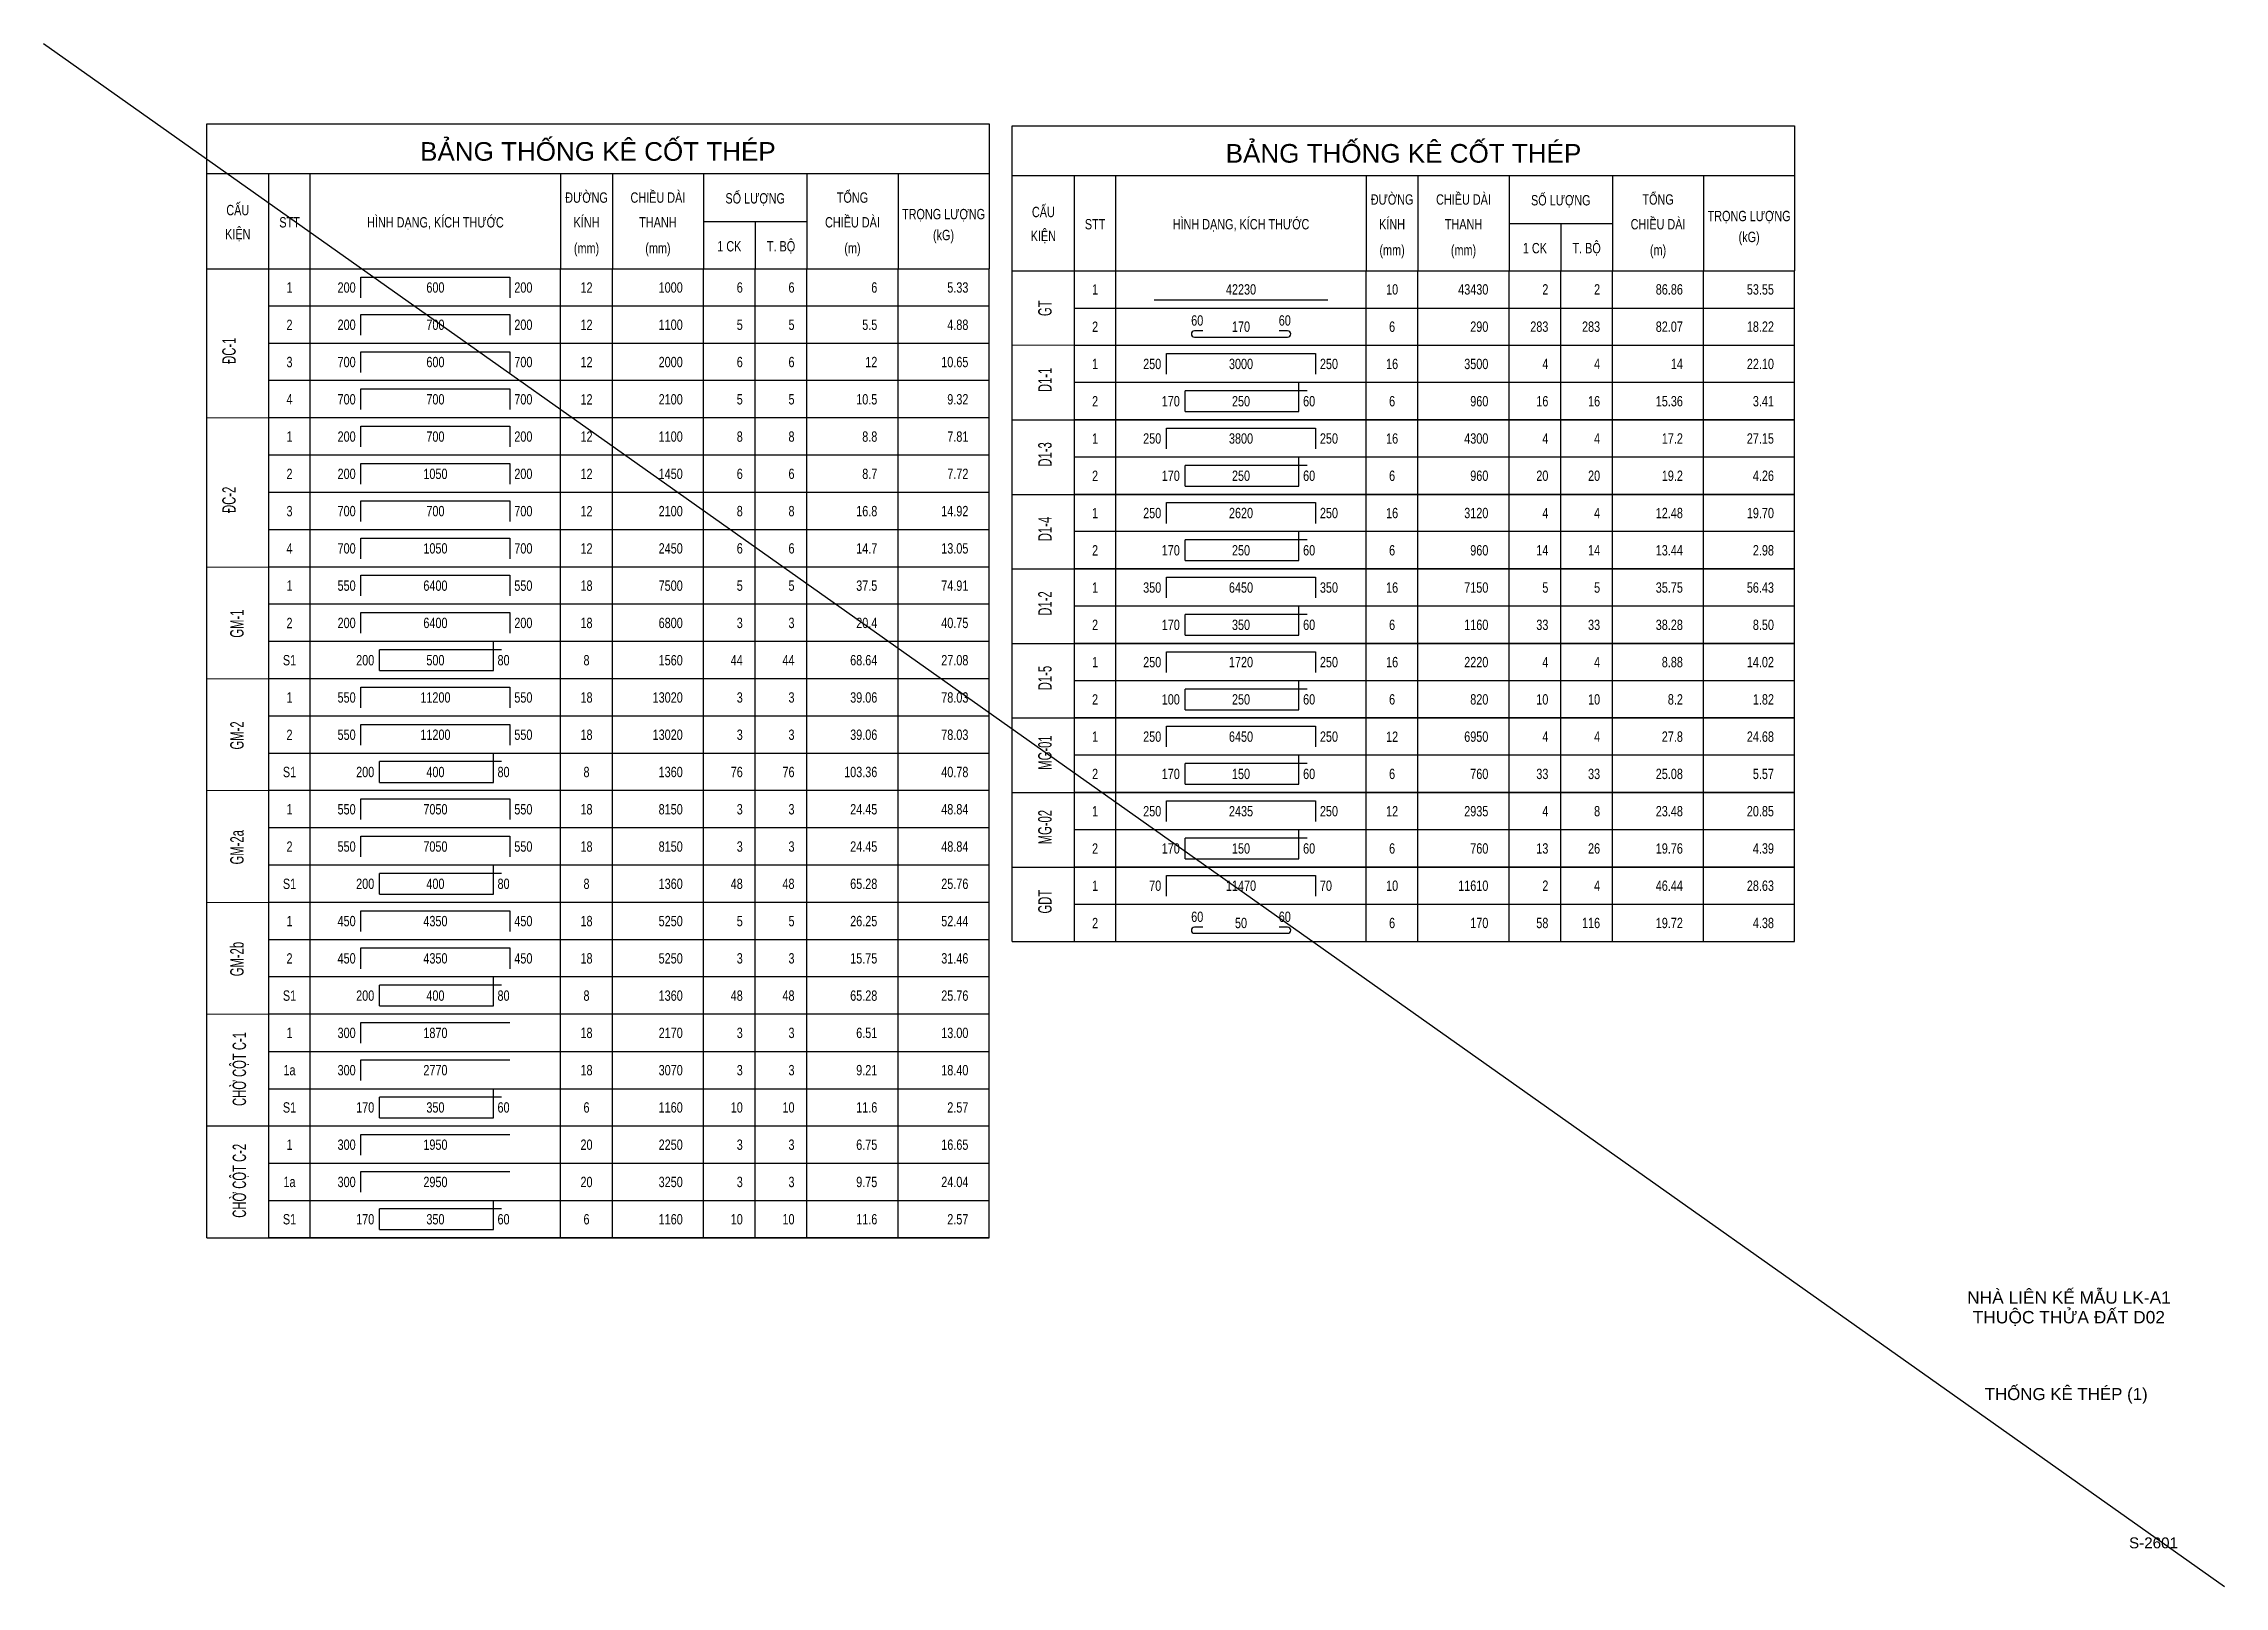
# Model space of a CAD drawing. Header units: millimetres. Extents: x -529861 to -223882, y -171969 to 61504.
# Drawn here: x -504230 to -471698, y -171969 to -148965 of the extents above; entities that cross this region are included whole.
import ezdxf
from ezdxf.enums import TextEntityAlignment as Align

# ---------------------------------------------------------------- set-up
doc = ezdxf.new("R2010")
doc.units = ezdxf.units.MM
doc.header["$LTSCALE"] = 5000
doc.layers.add('G-ANNO-TTLB', color=7, linetype='Continuous', lineweight=18)
doc.layers.add('S-dims', color=8, linetype='Continuous', lineweight=18)
doc.layers.add('KCS_Plotter', color=11, linetype='Continuous', plot=False)
for name, color, linetype in [('KCS_STEEL', 4, 'Continuous'), ('KCS_TEXT_BANVE_SO', 1, 'Continuous'), ('KCS_TEXT_BANVE_TEN', 162, 'Continuous'), ('KCS_TEXT_TCK', 4, 'Continuous'), ('KCS_THONGKE', 2, 'Continuous'), ('KCS_THONGKE_THIN', 5, 'Continuous')]:
    doc.layers.add(name, color=color, linetype=linetype)
doc.styles.add('Arial_13', font='arial.ttf', dxfattribs={"height": 2.5})
doc.styles.add('Arial_14', font='arial.ttf', dxfattribs={"height": 2.5})
doc.styles.add('KCS_BIGTEXT', font='arial.ttf', dxfattribs={"width": 0.75})
doc.styles.add('KCS_SMTEXT', font='arial.ttf', dxfattribs={"width": 0.7})

msp = doc.modelspace()

# ---------------------------------------------------------------- texts
at = {"layer": 'G-ANNO-TTLB', "lineweight": 9, "attachment_point": 1}
for s, insert, char_height, width, style in [('NHÀ LIÊN K', (-475535.63, -167569.12), 185.034, 1738.5418, 'Arial_13'), ('\\fArial|b0|i0|c254|p34|;Ế', (-474101.19, -167569.12), 185.0344, 207.6756, 'Arial_14'), ('\\fArial|b0|i0|c254|p34|;Ẫ', (-473645.89, -167569.12), 185.0344, 207.6756, 'Arial_14'), ('THU', (-475452.4, -167862.86), 185.034, 646.7613, 'Arial_13'), ('\\fArial|b0|i0|c254|p34|;Ộ', (-474918.77, -167862.86), 185.0344, 243.2772, 'Arial_14'), ('C TH', (-474718.04, -167862.86), 185.034, 735.7651, 'Arial_13'), ('\\fArial|b0|i0|c254|p34|;Ử', (-474110.98, -167862.86), 185.0344, 267.0115, 'Arial_14'), ('A ', (-473890.67, -167862.86), 185.034, 296.6795, 'Arial_13'), (' M', (-473929.84, -167569.12), 185.034, 344.1482, 'Arial_13'), ('Đ', (-473645.89, -167862.86), 185.03, 225.4764, 'Arial_13'), ('\\fArial|b0|i0|c254|p34|;Ấ', (-473459.85, -167862.86), 185.0344, 207.6756, 'Arial_14'), ('U LK-A1', (-473474.54, -167569.12), 185.034, 1180.7844, 'Arial_13'), ('T D02', (-473288.5, -167862.86), 185.034, 854.4369, 'Arial_13')]:
    msp.add_mtext(s, dxfattribs=dict(at, insert=insert, char_height=char_height, width=width, style=style))
at = {"layer": 'KCS_TEXT_BANVE_SO', "linetype": 'ByBlock', "style": 'Arial_13'}
msp.add_text('S-2601', height=162, dxfattribs=at).set_placement((-473120.42, -171401.78))
at = {"layer": 'KCS_TEXT_BANVE_TEN', "linetype": 'ByBlock', "style": 'Arial_13'}
msp.add_text('THỐNG KÊ THÉP (1)', height=180, dxfattribs=at).set_placement((-475272.97, -169191.56))
at = {"layer": 'KCS_TEXT_TCK', "style": 'KCS_BIGTEXT', "width": 0.6}
for s, p in [('GT', (-489192.69, -152911.12)), ('ĐC-1', (-501364.32, -153544.16)), ('D1-1', (-489192.69, -153978.89)), ('D1-3', (-489192.69, -155090.39)), ('ĐC-2', (-501364.32, -155767.16)), ('D1-4', (-489192.69, -156201.89)), ('GM-1', (-501245.99, -157613.8)), ('D1-2', (-489192.69, -157313.39)), ('D1-5', (-489192.69, -158424.89)), ('GM-2', (-501245.99, -159281.05)), ('MG-01', (-489192.69, -159536.39)), ('GM-2a', (-501245.99, -160948.3)), ('MG-02', (-489192.69, -160647.89)), ('GDT', (-489192.69, -161759.39)), ('GM-2b', (-501245.99, -162615.55)), ('CHỜ CỘT C-1', (-501210, -164254.41)), ('CHỜ CỘT C-2', (-501210, -165921.66))]:
    msp.add_text(s, height=200, rotation=90, dxfattribs=at).set_placement(p, align=Align.CENTER)

# ---------------------------------------------------------------- blocks, each defined once
blk = doc.blocks.new('THONGKE_TITLE')
at = {"layer": 'KCS_THONGKE'}
for p, q in [((0, -35), (0, 0)), ((0, 0), (189, 0)), ((189, 0), (189, -35)), ((0, -12), (189, -12)), ((15, -35), (15, -12)), ((25, -35), (25, -12)), ((85.5, -12), (85.5, -35)), ((98, -12), (98, -35)), ((120, -12), (120, -35)), ((145, -12), (145, -35)), ((167, -12), (167, -35)), ((120, -23.56), (145, -23.56)), ((132.5, -23.56), (132.5, -35)), ((0, -35), (189, -35))]:
    blk.add_line(p, q, dxfattribs=at)
at = {"layer": 'KCS_THONGKE', "color": 4, "style": 'KCS_BIGTEXT'}
blk.add_text('BẢNG THỐNG KÊ CỐT THÉP', height=4.5, dxfattribs=at).set_placement((94.5, -6), align=Align.MIDDLE)
at = {"layer": 'KCS_THONGKE', "style": 'KCS_SMTEXT', "width": 0.75}
for s, p in [('CHIỀU DÀI', (109, -19.04)), ('TỔNG', (156, -19.04)), ('CẤU', (7.5, -22.06)), ('ĐƯỜNG', (91.75, -19.04)), ('SỐ LƯỢNG', (132.5, -19.22)), ('TRỌNG LƯỢNG', (178, -23.03)), ('KIỆN', (7.5, -27.84)), ('STT', (20, -25.01)), ('HÌNH DẠNG, KÍCH THƯỚC', (55.25, -25.01)), ('KÍNH', (91.75, -25.01)), ('THANH', (109, -25.01)), ('CHIỀU DÀI', (156, -25.01)), ('(kG)', (178, -28.08)), ('(mm)', (91.75, -31.24)), ('(mm)', (109, -31.24)), ('1 CK', (126.25, -30.79)), ('T. BỘ', (138.75, -30.79)), ('(m)', (156, -31.24))]:
    blk.add_text(s, height=2.5, dxfattribs=at).set_placement(p, align=Align.CENTER)
blk = doc.blocks.new('TK_9')
at = {"layer": 'KCS_STEEL'}
for p, q in [((22.25, 7), (58.25, 7)), ((22.25, 2), (22.25, 7)), ((58.25, 7), (58.25, 2))]:
    blk.add_line(p, q, dxfattribs=at)
at = {"layer": 'KCS_THONGKE'}
for p, q in [((-15, 0), (-15, 9)), ((0, 0), (0, 9)), ((10, 0), (10, 9)), ((70.5, 0), (70.5, 9)), ((83, 0), (83, 9)), ((105, 0), (105, 9)), ((117.5, 0), (117.5, 9)), ((130, 0), (130, 9)), ((152, 0), (152, 9)), ((174, 0), (174, 9))]:
    blk.add_line(p, q, dxfattribs=at)
at = {"layer": 'KCS_THONGKE_THIN'}
blk.add_line((174, 0), (0, 0), dxfattribs=at)
at = {"layer": 'KCS_THONGKE', "style": 'KCS_SMTEXT', "width": 0.75}
for tag, p in [('SH', (5, 4.5)), ('L2', (40.25, 4.5)), ('DK', (76.75, 4.5))]:
    blk.add_attdef(tag, text='', height=2.5, dxfattribs=at).set_placement(p, align=Align.MIDDLE)
for tag, p in [('L1', (20.98, 4.5)), ('DAI', (100, 4.5)), ('SL1', (114.5, 4.5)), ('SLA', (127, 4.5)), ('DT', (147, 4.5)), ('TL', (169, 4.5))]:
    blk.add_attdef(tag, text='', height=2.5, dxfattribs=at).set_placement(p, align=Align.MIDDLE_RIGHT)
blk.add_attdef('L3', text='', height=2.5, dxfattribs=at).set_placement((59.31, 4.5), align=Align.MIDDLE_LEFT)
blk = doc.blocks.new('TK_14')
at = {"layer": 'KCS_STEEL'}
for p, q in [((56.25, 7), (26.75, 7)), ((26.75, 2), (26.75, 7)), ((54.25, 2), (54.25, 9)), ((26.75, 2), (54.25, 2))]:
    blk.add_line(p, q, dxfattribs=at)
at = {"layer": 'KCS_THONGKE'}
for p, q in [((-15, 0), (-15, 9)), ((0, 0), (0, 9)), ((10, 0), (10, 9)), ((70.5, 0), (70.5, 9)), ((83, 0), (83, 9)), ((105, 0), (105, 9)), ((117.5, 0), (117.5, 9)), ((130, 0), (130, 9)), ((152, 0), (152, 9)), ((174, 0), (174, 9))]:
    blk.add_line(p, q, dxfattribs=at)
at = {"layer": 'KCS_THONGKE_THIN'}
blk.add_line((174, 0), (0, 0), dxfattribs=at)
at = {"layer": 'KCS_THONGKE', "style": 'KCS_SMTEXT', "width": 0.75}
for tag, p in [('SH', (5, 4.5)), ('L2', (40.25, 4.5)), ('DK', (76.75, 4.5))]:
    blk.add_attdef(tag, text='', height=2.5, dxfattribs=at).set_placement(p, align=Align.MIDDLE)
for tag, p in [('L1', (25.47, 4.5)), ('DAI', (100, 4.5)), ('SL1', (114.5, 4.5)), ('SLA', (127, 4.5)), ('DT', (147, 4.5)), ('TL', (169, 4.5))]:
    blk.add_attdef(tag, text='', height=2.5, dxfattribs=at).set_placement(p, align=Align.MIDDLE_RIGHT)
blk.add_attdef('M', text='', height=2.5, dxfattribs=at).set_placement((55.25, 4.5), align=Align.MIDDLE_LEFT)
blk = doc.blocks.new('TK_2')
at = {"layer": 'KCS_STEEL'}
blk.add_line((19.25, 2), (61.25, 2), dxfattribs=at)
at = {"layer": 'KCS_THONGKE'}
for p, q in [((-15, 0), (-15, 9)), ((0, 0), (0, 9)), ((10, 0), (10, 9)), ((70.5, 0), (70.5, 9)), ((83, 0), (83, 9)), ((105, 0), (105, 9)), ((117.5, 0), (117.5, 9)), ((130, 0), (130, 9)), ((152, 0), (152, 9)), ((174, 0), (174, 9))]:
    blk.add_line(p, q, dxfattribs=at)
at = {"layer": 'KCS_THONGKE_THIN'}
blk.add_line((0, 0), (174, 0), dxfattribs=at)
at = {"layer": 'KCS_THONGKE', "style": 'KCS_SMTEXT', "width": 0.75}
for tag, p in [('SH', (5, 4.5)), ('L2', (40.25, 4.5)), ('DK', (76.75, 4.5))]:
    blk.add_attdef(tag, text='', height=2.5, dxfattribs=at).set_placement(p, align=Align.MIDDLE)
for tag, p in [('DAI', (100, 4.5)), ('SL1', (114.5, 4.5)), ('SLA', (127, 4.5)), ('DT', (147, 4.5)), ('TL', (169, 4.5))]:
    blk.add_attdef(tag, text='', height=2.5, dxfattribs=at).set_placement(p, align=Align.MIDDLE_RIGHT)
blk = doc.blocks.new('TK_4')
at = {"layer": 'KCS_STEEL'}
for p, q in [((31, 3.5), (29, 3.5)), ((29, 2), (51.5, 2)), ((51.5, 3.5), (49.5, 3.5))]:
    blk.add_line(p, q, dxfattribs=at)
for centre, start, end in [((29, 2.75), 90, 270), ((51.5, 2.75), 270, 90)]:
    blk.add_arc(centre, 0.75, start, end, dxfattribs=at)
at = {"layer": 'KCS_THONGKE'}
for p, q in [((-15, 0), (-15, 9)), ((0, 0), (0, 9)), ((10, 0), (10, 9)), ((70.5, 0), (70.5, 9)), ((83, 0), (83, 9)), ((105, 0), (105, 9)), ((117.5, 0), (117.5, 9)), ((130, 0), (130, 9)), ((152, 0), (152, 9)), ((174, 0), (174, 9))]:
    blk.add_line(p, q, dxfattribs=at)
at = {"layer": 'KCS_THONGKE_THIN'}
blk.add_line((0, 0), (174, 0), dxfattribs=at)
at = {"layer": 'KCS_THONGKE', "style": 'KCS_SMTEXT', "width": 0.75}
for tag, p in [('SH', (5, 4.5)), ('M', (29.67, 6)), ('L2', (40.25, 4.5)), ('M', (50.83, 6)), ('DK', (76.75, 4.5))]:
    blk.add_attdef(tag, text='', height=2.5, dxfattribs=at).set_placement(p, align=Align.MIDDLE)
for tag, p in [('DAI', (100, 4.5)), ('SL1', (114.5, 4.5)), ('SLA', (127, 4.5)), ('DT', (147, 4.5)), ('TL', (169, 4.5))]:
    blk.add_attdef(tag, text='', height=2.5, dxfattribs=at).set_placement(p, align=Align.MIDDLE_RIGHT)
blk = doc.blocks.new('TK_6')
at = {"layer": 'KCS_STEEL'}
for p, q in [((22.25, 2), (22.25, 7)), ((22.25, 7), (58.25, 7))]:
    blk.add_line(p, q, dxfattribs=at)
at = {"layer": 'KCS_THONGKE'}
for p, q in [((-15, 0), (-15, 9)), ((0, 0), (0, 9)), ((10, 0), (10, 9)), ((70.5, 0), (70.5, 9)), ((83, 0), (83, 9)), ((105, 0), (105, 9)), ((117.5, 0), (117.5, 9)), ((130, 0), (130, 9)), ((152, 0), (152, 9)), ((174, 0), (174, 9))]:
    blk.add_line(p, q, dxfattribs=at)
at = {"layer": 'KCS_THONGKE_THIN'}
blk.add_line((0, 0), (174, 0), dxfattribs=at)
at = {"layer": 'KCS_THONGKE', "style": 'KCS_SMTEXT', "width": 0.75}
for tag, p in [('SH', (5, 4.5)), ('L2', (40.25, 4.5)), ('DK', (76.75, 4.5))]:
    blk.add_attdef(tag, text='', height=2.5, dxfattribs=at).set_placement(p, align=Align.MIDDLE)
for tag, p in [('L1', (20.98, 4.5)), ('DAI', (100, 4.5)), ('SL1', (114.5, 4.5)), ('SLA', (127, 4.5)), ('DT', (147, 4.5)), ('TL', (169, 4.5))]:
    blk.add_attdef(tag, text='', height=2.5, dxfattribs=at).set_placement(p, align=Align.MIDDLE_RIGHT)

# ---------------------------------------------------------------- linework, layer by layer
at = {"layer": 'KCS_Plotter', "linetype": 'ByBlock', "ltscale": 1500}
msp.add_line((-504229.72, -148964.82), (-471698.1, -171969.32), dxfattribs=at)
at = {"layer": 'KCS_THONGKE', "linetype": 'ByBlock', "ltscale": 1500}
for p, q in [((-489779.27, -154574.58), (-478108.52, -154574.58)), ((-489779.27, -155686.08), (-478108.52, -155686.08)), ((-489779.27, -156797.58), (-478108.52, -156797.58)), ((-489779.27, -157909.08), (-478108.52, -157909.08)), ((-489779.27, -159020.58), (-478108.52, -159020.58)), ((-489779.27, -160132.08), (-478108.52, -160132.08)), ((-489779.27, -161243.58), (-478108.52, -161243.58)), ((-489779.27, -161243.58), (-478108.52, -161243.58)), ((-489779.27, -162355.08), (-478108.52, -162355.08)), ((-500870.32, -165105.41), (-501796.57, -165105.41)), ((-501796.57, -166772.66), (-490125.82, -166772.66))]:
    msp.add_line(p, q, dxfattribs=at)
at = {"layer": 'S-dims', "linetype": 'ByBlock', "ltscale": 1500}
for p, q in [((-489779.27, -153463.08), (-488853.02, -153463.08)), ((-500870.32, -154546.16), (-501796.57, -154546.16)), ((-500870.32, -156769.16), (-501796.57, -156769.16)), ((-500870.32, -158436.41), (-501796.57, -158436.41)), ((-500870.32, -160103.66), (-501796.57, -160103.66)), ((-500870.32, -161770.91), (-501796.57, -161770.91)), ((-500870.32, -163438.16), (-501796.57, -163438.16))]:
    msp.add_line(p, q, dxfattribs=at)

# ---------------------------------------------------------------- block references
at = {"layer": 'KCS_THONGKE', "xscale": 61.75, "yscale": 61.75, "zscale": 61.75}
for p in [(-501796.57, -150161.91), (-489779.27, -150190.33)]:
    msp.add_blockref('THONGKE_TITLE', p, dxfattribs=at)
at = {"layer": 'KCS_THONGKE', "linetype": 'ByBlock', "xscale": 61.75, "yscale": 61.75, "zscale": 61.75}
for name, p, values in [('TK_9', (-500870.32, -152878.91), {'SH': '1', 'L1': '200', 'L2': '600', 'L3': '200', 'DK': '12', 'DAI': '1000', 'SL1': '6', 'SLA': '6', 'DT': '6', 'TL': '5.33'}), ('TK_2', (-488853.02, -152907.33), {'L2': '42230', 'TL': '53.55', 'DT': '86.86', 'SLA': '2', 'SL1': '2', 'DAI': '43430', 'DK': '10', 'SH': '1'}), ('TK_9', (-500870.32, -153434.66), {'SH': '2', 'L1': '200', 'L2': '700', 'L3': '200', 'DK': '12', 'DAI': '1100', 'SL1': '5', 'SLA': '5', 'DT': '5.5', 'TL': '4.88'}), ('TK_9', (-500870.32, -153990.41), {'SH': '3', 'L1': '700', 'L2': '600', 'L3': '700', 'DK': '12', 'DAI': '2000', 'SL1': '6', 'SLA': '6', 'DT': '12', 'TL': '10.65'}), ('TK_9', (-488853.02, -154018.83), {'SH': '1', 'L1': '250', 'L2': '3000', 'L3': '250', 'DK': '16', 'DAI': '3500', 'SL1': '4', 'SLA': '4', 'DT': '14', 'TL': '22.10'}), ('TK_9', (-500870.32, -154546.16), {'SH': '4', 'L1': '700', 'L2': '700', 'L3': '700', 'DK': '12', 'DAI': '2100', 'SL1': '5', 'SLA': '5', 'DT': '10.5', 'TL': '9.32'}), ('TK_14', (-488853.02, -154574.58), {'SH': '2', 'L1': '170', 'L2': '250', 'M': '60', 'DK': '6', 'DAI': '960', 'SL1': '16', 'SLA': '16', 'DT': '15.36', 'TL': '3.41'}), ('TK_9', (-500870.32, -155101.91), {'SH': '1', 'L1': '200', 'L2': '700', 'L3': '200', 'DK': '12', 'DAI': '1100', 'SL1': '8', 'SLA': '8', 'DT': '8.8', 'TL': '7.81'}), ('TK_9', (-488853.02, -155130.33), {'SH': '1', 'L1': '250', 'L2': '3800', 'L3': '250', 'DK': '16', 'DAI': '4300', 'SL1': '4', 'SLA': '4', 'DT': '17.2', 'TL': '27.15'}), ('TK_9', (-500870.32, -155657.66), {'SH': '2', 'L1': '200', 'L2': '1050', 'L3': '200', 'DK': '12', 'DAI': '1450', 'SL1': '6', 'SLA': '6', 'DT': '8.7', 'TL': '7.72'}), ('TK_14', (-488853.02, -155686.08), {'SH': '2', 'L1': '170', 'L2': '250', 'M': '60', 'DK': '6', 'DAI': '960', 'SL1': '20', 'SLA': '20', 'DT': '19.2', 'TL': '4.26'}), ('TK_9', (-500870.32, -156213.41), {'SH': '3', 'L1': '700', 'L2': '700', 'L3': '700', 'DK': '12', 'DAI': '2100', 'SL1': '8', 'SLA': '8', 'DT': '16.8', 'TL': '14.92'}), ('TK_9', (-488853.02, -156241.83), {'SH': '1', 'L1': '250', 'L2': '2620', 'L3': '250', 'DK': '16', 'DAI': '3120', 'SL1': '4', 'SLA': '4', 'DT': '12.48', 'TL': '19.70'}), ('TK_9', (-500870.32, -156769.16), {'SH': '4', 'L1': '700', 'L2': '1050', 'L3': '700', 'DK': '12', 'DAI': '2450', 'SL1': '6', 'SLA': '6', 'DT': '14.7', 'TL': '13.05'}), ('TK_14', (-488853.02, -156797.58), {'SH': '2', 'L1': '170', 'L2': '250', 'M': '60', 'DK': '6', 'DAI': '960', 'SL1': '14', 'SLA': '14', 'DT': '13.44', 'TL': '2.98'}), ('TK_9', (-500870.32, -157324.91), {'SH': '1', 'L1': '550', 'L2': '6400', 'L3': '550', 'DK': '18', 'DAI': '7500', 'SL1': '5', 'SLA': '5', 'DT': '37.5', 'TL': '74.91'}), ('TK_9', (-488853.02, -157353.33), {'SH': '1', 'L1': '350', 'L2': '6450', 'L3': '350', 'DK': '16', 'DAI': '7150', 'SL1': '5', 'SLA': '5', 'DT': '35.75', 'TL': '56.43'}), ('TK_9', (-500870.32, -157880.66), {'SH': '2', 'L1': '200', 'L2': '6400', 'L3': '200', 'DK': '18', 'DAI': '6800', 'SL1': '3', 'SLA': '3', 'DT': '20.4', 'TL': '40.75'}), ('TK_14', (-488853.02, -157909.08), {'SH': '2', 'L1': '170', 'L2': '350', 'M': '60', 'DK': '6', 'DAI': '1160', 'SL1': '33', 'SLA': '33', 'DT': '38.28', 'TL': '8.50'}), ('TK_14', (-500870.32, -158436.41), {'SH': 'S1', 'L1': '200', 'L2': '500', 'M': '80', 'DK': '8', 'DAI': '1560', 'SL1': '44', 'SLA': '44', 'DT': '68.64', 'TL': '27.08'}), ('TK_9', (-488853.02, -158464.83), {'SH': '1', 'L1': '250', 'L2': '1720', 'L3': '250', 'DK': '16', 'DAI': '2220', 'SL1': '4', 'SLA': '4', 'DT': '8.88', 'TL': '14.02'}), ('TK_9', (-500870.32, -158992.16), {'SH': '1', 'L1': '550', 'L2': '11200', 'L3': '550', 'DK': '18', 'DAI': '13020', 'SL1': '3', 'SLA': '3', 'DT': '39.06', 'TL': '78.03'}), ('TK_14', (-488853.02, -159020.58), {'SH': '2', 'L1': '100', 'L2': '250', 'M': '60', 'DK': '6', 'DAI': '820', 'SL1': '10', 'SLA': '10', 'DT': '8.2', 'TL': '1.82'}), ('TK_9', (-500870.32, -159547.91), {'SH': '2', 'L1': '550', 'L2': '11200', 'L3': '550', 'DK': '18', 'DAI': '13020', 'SL1': '3', 'SLA': '3', 'DT': '39.06', 'TL': '78.03'}), ('TK_9', (-488853.02, -159576.33), {'SH': '1', 'L1': '250', 'L2': '6450', 'L3': '250', 'DK': '12', 'DAI': '6950', 'SL1': '4', 'SLA': '4', 'DT': '27.8', 'TL': '24.68'}), ('TK_14', (-500870.32, -160103.66), {'SH': 'S1', 'L1': '200', 'L2': '400', 'M': '80', 'DK': '8', 'DAI': '1360', 'SL1': '76', 'SLA': '76', 'DT': '103.36', 'TL': '40.78'}), ('TK_14', (-488853.02, -160132.08), {'SH': '2', 'L1': '170', 'L2': '150', 'M': '60', 'DK': '6', 'DAI': '760', 'SL1': '33', 'SLA': '33', 'DT': '25.08', 'TL': '5.57'}), ('TK_9', (-500870.32, -160659.41), {'SH': '1', 'L1': '550', 'L2': '7050', 'L3': '550', 'DK': '18', 'DAI': '8150', 'SL1': '3', 'SLA': '3', 'DT': '24.45', 'TL': '48.84'}), ('TK_9', (-488853.02, -160687.83), {'SH': '1', 'L1': '250', 'L2': '2435', 'L3': '250', 'DK': '12', 'DAI': '2935', 'SL1': '4', 'SLA': '8', 'DT': '23.48', 'TL': '20.85'}), ('TK_9', (-500870.32, -161215.16), {'SH': '2', 'L1': '550', 'L2': '7050', 'L3': '550', 'DK': '18', 'DAI': '8150', 'SL1': '3', 'SLA': '3', 'DT': '24.45', 'TL': '48.84'}), ('TK_14', (-488853.02, -161243.58), {'SH': '2', 'L1': '170', 'L2': '150', 'M': '60', 'DK': '6', 'DAI': '760', 'SL1': '13', 'SLA': '26', 'DT': '19.76', 'TL': '4.39'}), ('TK_14', (-500870.32, -161770.91), {'SH': 'S1', 'L1': '200', 'L2': '400', 'M': '80', 'DK': '8', 'DAI': '1360', 'SL1': '48', 'SLA': '48', 'DT': '65.28', 'TL': '25.76'}), ('TK_9', (-488853.02, -161799.33), {'SH': '1', 'L1': '70', 'L2': '11470', 'L3': '70', 'DK': '10', 'DAI': '11610', 'SL1': '2', 'SLA': '4', 'DT': '46.44', 'TL': '28.63'}), ('TK_9', (-500870.32, -162326.66), {'SH': '1', 'L1': '450', 'L2': '4350', 'L3': '450', 'DK': '18', 'DAI': '5250', 'SL1': '5', 'SLA': '5', 'DT': '26.25', 'TL': '52.44'}), ('TK_9', (-500870.32, -162882.41), {'SH': '2', 'L1': '450', 'L2': '4350', 'L3': '450', 'DK': '18', 'DAI': '5250', 'SL1': '3', 'SLA': '3', 'DT': '15.75', 'TL': '31.46'}), ('TK_14', (-500870.32, -163438.16), {'SH': 'S1', 'L1': '200', 'L2': '400', 'M': '80', 'DK': '8', 'DAI': '1360', 'SL1': '48', 'SLA': '48', 'DT': '65.28', 'TL': '25.76'}), ('TK_6', (-500870.32, -163993.91), {'L1': '300', 'L2': '1870', 'SH': '1', 'DAI': '2170', 'DK': '18', 'SL1': '3', 'SLA': '3', 'TL': '13.00', 'DT': '6.51'}), ('TK_6', (-500870.32, -164549.66), {'L1': '300', 'L2': '2770', 'SH': '1a', 'DAI': '3070', 'DK': '18', 'SL1': '3', 'SLA': '3', 'TL': '18.40', 'DT': '9.21'}), ('TK_14', (-500870.32, -165105.41), {'SH': 'S1', 'L1': '170', 'L2': '350', 'M': '60', 'DK': '6', 'DAI': '1160', 'SL1': '10', 'SLA': '10', 'DT': '11.6', 'TL': '2.57'}), ('TK_6', (-500870.32, -165661.16), {'L1': '300', 'L2': '1950', 'SH': '1', 'DAI': '2250', 'DK': '20', 'SL1': '3', 'SLA': '3', 'TL': '16.65', 'DT': '6.75'}), ('TK_6', (-500870.32, -166216.91), {'L1': '300', 'L2': '2950', 'SH': '1a', 'DAI': '3250', 'DK': '20', 'SL1': '3', 'SLA': '3', 'TL': '24.04', 'DT': '9.75'}), ('TK_14', (-500870.32, -166772.66), {'SH': 'S1', 'L1': '170', 'L2': '350', 'M': '60', 'DK': '6', 'DAI': '1160', 'SL1': '10', 'SLA': '10', 'DT': '11.6', 'TL': '2.57'})]:
    msp.add_blockref(name, p, dxfattribs=at).add_auto_attribs(values)
at = {"layer": 'KCS_THONGKE', "linetype": 'ByBlock'}
ref = msp.add_blockref('TK_4', (-488853.02, -153463.08), dxfattribs=dict(at, xscale=61.75, yscale=61.75, zscale=61.75))
ref.add_attrib('SH', '2', dxfattribs={"height": 154.38, "style": 'KCS_SMTEXT', "width": 0.75}).set_placement((-488544.32, -153185.2), align=Align.MIDDLE)
ref.add_attrib('M', '60', dxfattribs={"height": 154.375, "style": 'KCS_SMTEXT', "width": 0.75}).set_placement((-487020.58, -153092.5), align=Align.MIDDLE)
ref.add_attrib('M', '60', dxfattribs={"height": 154.375, "style": 'KCS_SMTEXT', "width": 0.75}).set_placement((-485714.57, -153092.5), align=Align.MIDDLE)
ref.add_attrib('L2', '170', dxfattribs={"height": 154.375, "style": 'KCS_SMTEXT', "width": 0.75}).set_placement((-486367.58, -153185.13), align=Align.MIDDLE)
ref.add_attrib('DK', '6', dxfattribs={"height": 154.38, "style": 'KCS_SMTEXT', "width": 0.75}).set_placement((-484113.7, -153185.2), align=Align.MIDDLE)
ref.add_attrib('SL1', '283', dxfattribs={"height": 154.375, "style": 'KCS_SMTEXT', "width": 0.75}).set_placement((-481782.64, -153185.13), align=Align.MIDDLE_RIGHT)
ref.add_attrib('DAI', '290', dxfattribs={"height": 154.375, "style": 'KCS_SMTEXT', "width": 0.75}).set_placement((-482678.02, -153185.13), align=Align.MIDDLE_RIGHT)
ref.add_attrib('DT', '82.07', dxfattribs={"height": 154.375, "style": 'KCS_SMTEXT', "width": 0.75}).set_placement((-479775.77, -153185.13), align=Align.MIDDLE_RIGHT)
ref.add_attrib('SLA', '283', dxfattribs={"height": 154.375, "style": 'KCS_SMTEXT', "width": 0.75}).set_placement((-481010.77, -153185.13), align=Align.MIDDLE_RIGHT)
ref.add_attrib('TL', '18.22', dxfattribs={"height": 154.375, "style": 'KCS_SMTEXT', "width": 0.75}).set_placement((-478417.27, -153185.13), align=Align.MIDDLE_RIGHT)
ref = msp.add_blockref('TK_4', (-488853.02, -162355.08), dxfattribs=dict(at, xscale=61.75, yscale=61.75, zscale=61.75))
ref.add_attrib('SH', '2', dxfattribs={"height": 154.38, "style": 'KCS_SMTEXT', "width": 0.75}).set_placement((-488544.32, -162077.2), align=Align.MIDDLE)
ref.add_attrib('M', '60', dxfattribs={"height": 154.375, "style": 'KCS_SMTEXT', "width": 0.75}).set_placement((-487020.58, -161984.5), align=Align.MIDDLE)
ref.add_attrib('M', '60', dxfattribs={"height": 154.375, "style": 'KCS_SMTEXT', "width": 0.75}).set_placement((-485714.57, -161984.5), align=Align.MIDDLE)
ref.add_attrib('L2', '50', dxfattribs={"height": 154.375, "style": 'KCS_SMTEXT', "width": 0.75}).set_placement((-486367.58, -162077.13), align=Align.MIDDLE)
ref.add_attrib('DK', '6', dxfattribs={"height": 154.38, "style": 'KCS_SMTEXT', "width": 0.75}).set_placement((-484113.7, -162077.2), align=Align.MIDDLE)
ref.add_attrib('SL1', '58', dxfattribs={"height": 154.375, "style": 'KCS_SMTEXT', "width": 0.75}).set_placement((-481782.64, -162077.13), align=Align.MIDDLE_RIGHT)
ref.add_attrib('DAI', '170', dxfattribs={"height": 154.375, "style": 'KCS_SMTEXT', "width": 0.75}).set_placement((-482678.02, -162077.13), align=Align.MIDDLE_RIGHT)
ref.add_attrib('DT', '19.72', dxfattribs={"height": 154.375, "style": 'KCS_SMTEXT', "width": 0.75}).set_placement((-479775.77, -162077.13), align=Align.MIDDLE_RIGHT)
ref.add_attrib('SLA', '116', dxfattribs={"height": 154.375, "style": 'KCS_SMTEXT', "width": 0.75}).set_placement((-481010.77, -162077.13), align=Align.MIDDLE_RIGHT)
ref.add_attrib('TL', '4.38', dxfattribs={"height": 154.375, "style": 'KCS_SMTEXT', "width": 0.75}).set_placement((-478417.27, -162077.13), align=Align.MIDDLE_RIGHT)

msp.set_redraw_order([(e.dxf.handle, doc.entitydb.next_handle()) for e in msp.query("TEXT MTEXT ATTDEF DIMENSION ARC_DIMENSION")])  # texts and dimensions are drawn at this point

doc.saveas('drawing.dxf')
